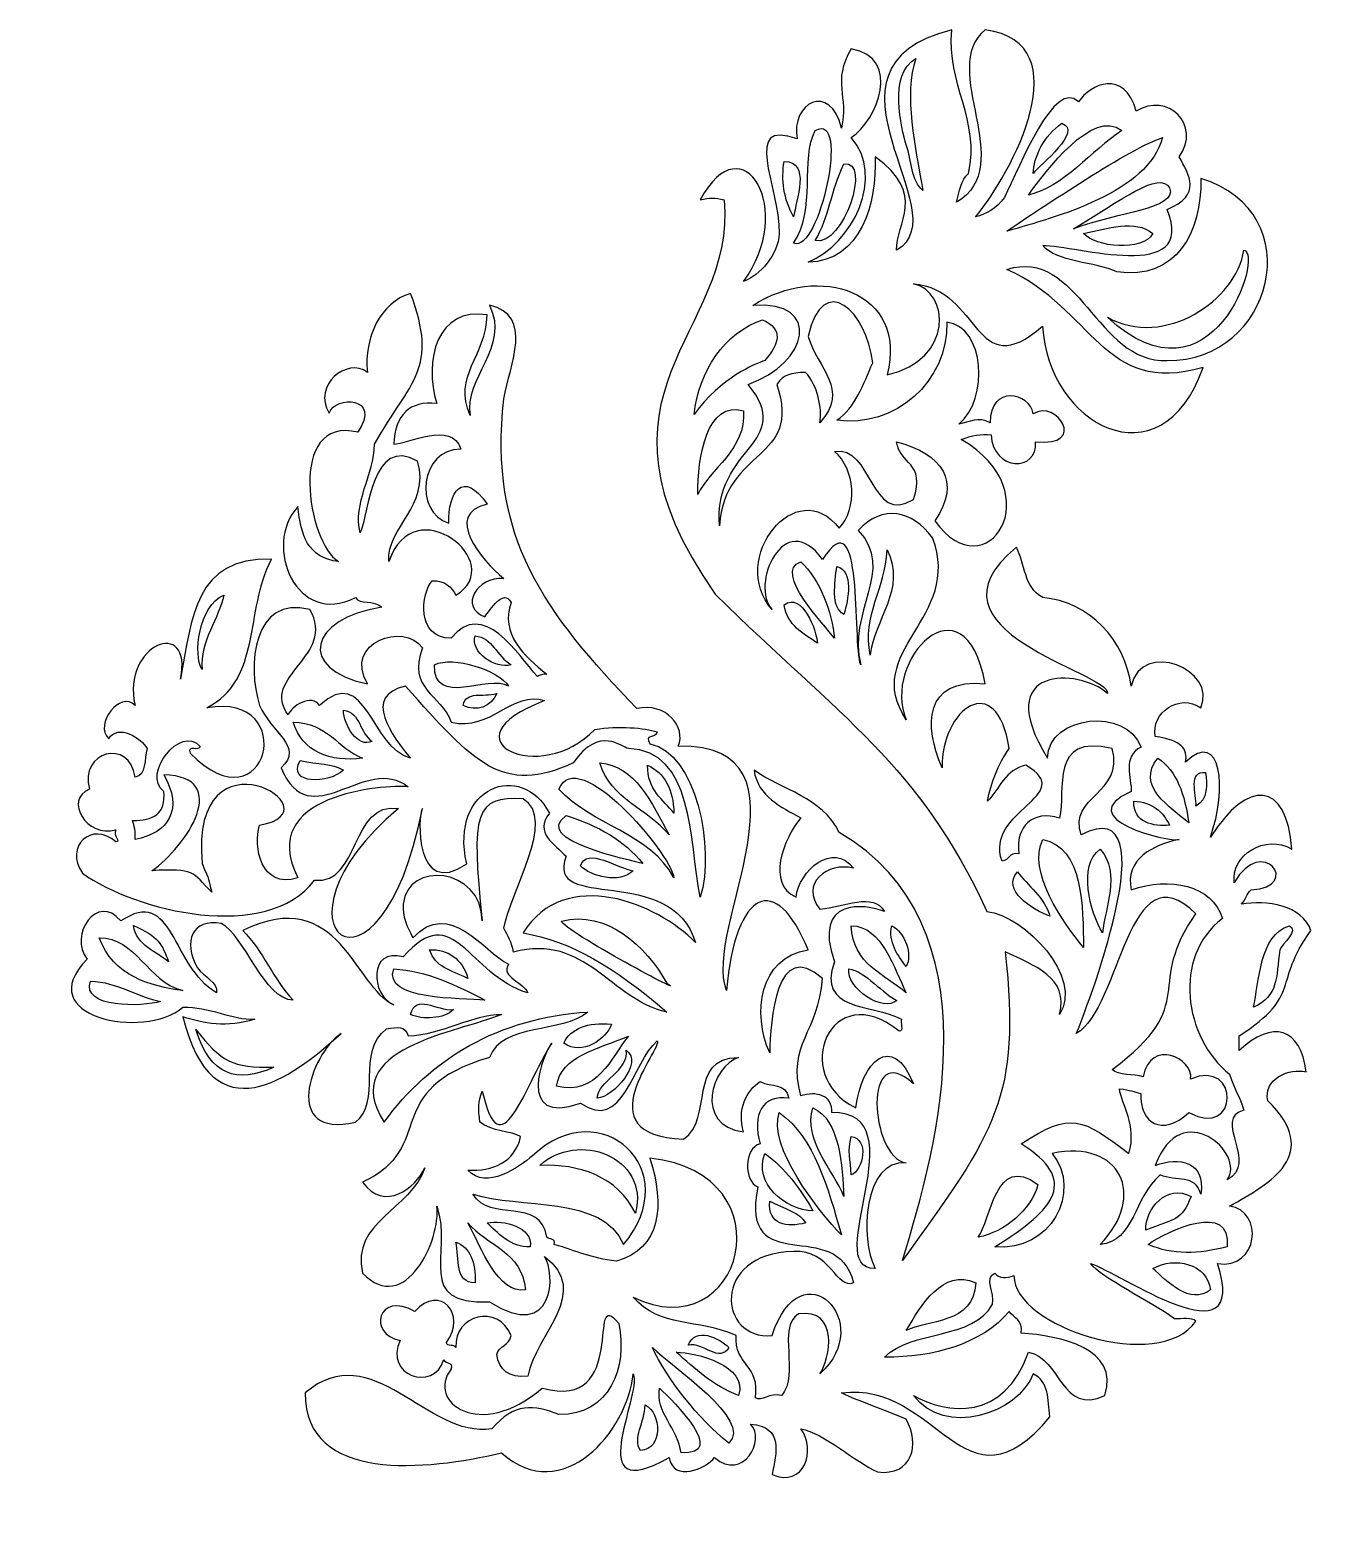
# Model space of a CAD drawing. Header units: centimetres. Extents: x -5.4 to 4.9, y -5 to 6.8.
import ezdxf

# ---------------------------------------------------------------- set-up
doc = ezdxf.new("R2010")
doc.units = ezdxf.units.CM
doc.header["$MEASUREMENT"] = 0
doc.layers.add('Layer 1', color=7, linetype='Continuous')

msp = doc.modelspace()

# ---------------------------------------------------------------- linework, layer by layer
at = {"layer": 'Layer 1', "color": 254}
for points, knots in [([(2.12112, 5.33907), (2.20449, 5.35761), (2.2867, 5.40211), (2.34988, 5.49155), (2.34988, 5.49155), (2.47733, 5.75078), (2.74693, 6.4427), (2.94077, 6.254), (2.94077, 6.254), (3.03134, 6.39512), (3.30609, 6.5186), (3.39823, 6.17777), (3.39823, 6.17777), (3.64731, 6.33671), (3.92189, 6.06828), (3.74134, 5.81558), (3.74134, 5.81558), (3.82013, 5.66695), (3.92579, 5.5156), (3.64601, 5.39624), (3.64601, 5.39624), (3.88437, 4.79655), (2.91805, 5.11549), (2.65483, 5.11033), (2.65483, 5.11033), (2.76114, 4.97883), (3.07216, 4.97896), (3.24575, 4.90065), (3.24575, 4.90065), (3.71604, 4.82991), (3.9236, 5.21838), (3.91287, 5.64405), (3.91287, 5.64405), (4.79884, 5.37035), (4.48307, 4.18254), (3.64601, 4.19538), (3.64601, 4.19538), (3.08334, 4.16902), (2.94132, 5.10188), (2.36892, 4.91973), (2.36892, 4.91973), (3.06448, 4.60652), (3.12687, 3.91196), (3.93192, 4.1382), (3.93192, 4.1382), (3.59174, 3.19195), (2.69146, 3.6894), (2.65435, 4.46777), (2.65435, 4.46777), (2.10379, 3.99477), (2.16834, 4.75927), (1.62552, 4.80535), (1.62552, 4.80535), (1.91292, 4.745), (1.95317, 4.20253), (1.41586, 4.08103), (1.41586, 4.08103), (1.58384, 4.74979), (0.86935, 4.96983), (0.34845, 4.6338), (0.34845, 4.6338), (0.90386, 4.67314), (0.79278, 4.17251), (0.31032, 4.00478), (0.31032, 4.00478), (0.69509, 3.53262), (0.03173, 3.50796), (0.08156, 2.88017), (0.08156, 2.88017), (0.12688, 3.50754), (0.73981, 3.38736), (0.539, 4.00478), (0.539, 4.00478), (0.59605, 4.08576), (0.64964, 4.09724), (0.76773, 4.10008), (0.76773, 4.10008), (0.86412, 3.99777), (0.89962, 3.81393), (0.88208, 3.69979), (0.88208, 3.69979), (1.11927, 3.96501), (0.865, 4.13329), (0.78678, 4.38601), (0.78678, 4.38601), (0.90794, 4.91703), (1.25649, 4.58497), (1.30142, 4.17633), (1.30142, 4.17633), (1.22678, 4.00316), (1.16196, 3.82017), (1.01548, 3.71887), (1.01548, 3.71887), (1.47668, 3.65569), (1.90223, 4.0255), (1.89231, 4.50037), (1.89231, 4.50037), (2.19309, 4.46198), (2.23092, 3.89133), (1.98713, 3.68815), (1.98713, 3.68815), (2.07309, 3.70489), (2.14444, 3.75171), (2.23542, 3.69979), (2.23542, 3.69979), (2.23378, 4.00445), (2.55448, 3.9407), (2.57947, 3.77087), (2.57947, 3.77087), (2.76577, 3.89181), (3.01742, 3.50133), (2.59619, 3.54825), (2.59619, 3.54825), (2.61881, 3.30704), (2.25735, 3.31081), (2.24428, 3.60449), (2.24428, 3.60449), (2.1671, 3.6088), (2.08815, 3.60035), (2.00672, 3.56636), (2.00672, 3.56636), (2.7333, 3.14783), (2.20609, 2.34652), (1.79704, 2.91829), (1.79704, 2.91829), (2.00993, 3.23447), (1.85699, 3.45199), (1.49208, 3.54731), (1.49208, 3.54731), (1.51015, 3.37236), (1.72811, 3.38656), (1.62551, 3.08985), (1.62551, 3.08985), (1.28414, 2.87305), (1.29682, 3.52776), (0.99652, 3.47106), (0.99652, 3.47106), (1.1645, 3.33231), (1.18453, 3.01497), (1.03462, 2.86112), (1.03462, 2.86112), (0.69876, 3.30054), (0.1466, 2.61826), (0.5009, 2.21302), (0.5009, 2.21302), (0.32024, 2.40106), (0.596, 3.03707), (0.90212, 2.61143), (0.90212, 2.61143), (1.23326, 3.13128), (1.14006, 1.95586), (1.20614, 1.77463), (1.20614, 1.77463), (1.09269, 2.18272), (1.48668, 2.53219), (1.18709, 2.84204), (1.18709, 2.84204), (1.38312, 3.05715), (1.61143, 3.00105), (1.77798, 2.78486), (1.77798, 2.78486), (2.02283, 2.14703), (1.20571, 1.88144), (1.5683, 1.33621), (1.5683, 1.33621), (1.36787, 1.79978), (2.02767, 2.51234), (2.19732, 1.62212), (2.19732, 1.62212), (1.70687, 1.67233), (1.70815, 1.28408), (1.85426, 0.955), (1.85426, 0.955), (1.84448, 1.41949), (2.28927, 1.75077), (2.38795, 1.10748), (2.38795, 1.10748), (2.29929, 0.97908), (2.241, 0.83374), (2.21642, 0.68814), (2.21642, 0.68814), (2.31141, 0.79011), (2.35813, 0.94034), (2.52138, 0.97405), (2.52138, 0.97405), (2.94074, 0.73299), (2.18729, 0.61752), (2.33077, 0.2116), (2.33077, 0.2116), (2.39062, 0.21533), (2.38244, 0.28701), (2.4642, 0.26878), (2.4642, 0.26878), (2.43555, 0.49353), (2.5803, 0.61917), (2.78823, 0.55472), (2.78823, 0.55472), (2.84278, 0.76894), (2.6999, 1.22865), (3.20757, 1.10749), (3.20757, 1.10749), (3.30692, 0.74186), (2.85938, 0.73546), (2.95979, 0.42129), (2.95979, 0.42129), (3.6913, 0.79342), (2.97392, -1.03991), (2.92164, -1.16079), (2.92164, -1.16079), (3.27897, -0.95567), (3.32801, 0.33073), (3.87472, -0.20773), (3.87472, -0.20773), (3.46293, -0.77439), (3.91942, -0.91849), (3.20757, -1.44672), (3.20757, -1.44672), (3.2571, -1.49887), (3.37868, -1.47895), (3.45535, -1.5039), (3.45535, -1.5039), (3.50991, -1.19369), (3.85774, -1.35691), (3.83187, -1.52295), (3.83187, -1.52295), (4.22599, -1.35492), (4.22086, -2.00597), (3.81751, -1.78981), (3.81751, -1.78981), (3.6061, -1.98334), (3.42454, -1.87567), (3.4363, -1.6373), (3.4363, -1.6373), (3.37275, -1.62108), (3.35986, -1.6123), (3.26474, -1.5992), (3.26474, -1.5992), (3.28281, -1.72199), (3.40724, -1.89241), (3.34099, -2.11384), (3.34099, -2.11384), (2.97021, -1.83486), (2.8776, -1.77691), (2.48324, -2.03759), (2.48324, -2.03759), (2.94078, -2.32425), (2.76585, -2.55224), (2.27358, -2.85724), (2.27358, -2.85724), (2.71512, -2.90047), (2.97285, -2.41808), (2.73104, -2.11384), (2.73104, -2.11384), (3.27516, -1.99947), (3.48743, -2.45151), (3.11228, -2.83816), (3.11228, -2.83816), (3.38747, -2.81178), (3.37538, -2.46975), (3.58879, -2.28537), (3.58879, -2.28537), (3.71669, -2.34141), (3.86896, -2.27484), (3.91283, -2.43788), (3.91283, -2.43788), (3.95216, -2.17399), (3.73859, -2.13923), (3.55069, -2.20912), (3.55069, -2.20912), (3.75351, -1.65534), (4.27864, -2.11511), (4.12251, -2.3235), (4.12251, -2.3235), (4.38094, -2.19484), (3.99744, -1.83299), (4.25594, -1.77071), (4.25594, -1.77071), (4.21604, -1.65136), (4.18781, -1.61424), (4.14159, -1.48477), (4.14159, -1.48477), (3.77872, -1.19185), (3.68601, -0.5478), (4.08441, -0.24581), (4.08441, -0.24581), (4.00429, 0.02343), (3.66404, 0.0904), (3.36009, -0.01708), (3.36009, -0.01708), (3.3045, 0.22446), (3.53252, 0.34299), (3.7413, 0.38321), (3.7413, 0.38321), (3.66542, 0.35788), (2.86534, 0.55215), (3.36006, 0.76442), (3.36006, 0.76442), (3.36165, 0.8654), (3.28517, 1.04848), (3.43725, 1.11824), (3.43725, 1.11824), (3.32414, 1.43876), (2.70138, 1.37574), (2.69294, 1.03128), (2.69294, 1.03128), (2.23273, 1.77197), (2.94846, 1.74716), (3.16948, 1.54595), (3.16948, 1.54595), (3.19743, 1.71195), (1.62317, 2.04184), (2.44516, 2.70866), (2.44516, 2.70866), (2.51657, 2.57777), (2.50183, 2.39238), (2.65482, 2.30837), (2.65482, 2.30837), (3.02229, 2.28014), (3.3116, 1.96765), (3.36009, 1.60312), (3.36009, 1.60312), (3.44134, 1.98142), (4.05108, 1.73404), (3.91286, 1.43156), (3.91286, 1.43156), (3.74443, 1.55052), (3.51503, 1.39338), (3.5507, 1.20283), (3.5507, 1.20283), (3.75775, 1.17444), (3.81438, 1.10305), (3.79014, 0.99962), (3.79014, 0.99962), (4.07986, 1.27021), (4.12586, 0.78621), (3.98909, 0.40226), (3.98909, 0.40226), (4.28526, 0.86794), (4.59747, 0.85473), (4.63716, 0.30698), (4.63716, 0.30698), (4.42795, 0.43226), (4.14813, 0.2566), (4.17969, 0.04012), (4.17969, 0.04012), (4.3979, 0.43362), (4.73108, 0.00555), (4.31312, -0.01708), (4.31312, -0.01708), (4.2783, -0.04576), (4.2683, -0.09929), (4.23687, -0.13143), (4.23687, -0.13143), (4.43488, -0.0965), (4.72148, -0.13963), (4.78966, -0.34111), (4.78966, -0.34111), (4.47789, -0.77174), (4.73158, -0.8423), (4.21782, -1.17979), (4.21782, -1.17979), (4.21782, -1.21789), (4.21782, -1.25604), (4.21782, -1.29414), (4.21782, -1.29414), (4.48602, -1.04845), (4.70691, -1.11221), (4.75154, -1.4657), (4.75154, -1.4657), (4.62197, -1.43144), (4.40639, -1.51938), (4.44655, -1.69443), (4.44655, -1.69443), (4.87928, -2.1212), (4.47089, -2.35079), (4.14159, -2.53311), (4.14159, -2.53311), (4.42075, -2.57325), (4.3713, -3.03984), (4.04626, -2.9906), (4.04626, -2.9906), (4.31056, -3.80412), (3.25362, -3.05293), (3.03603, -2.9906), (3.03603, -2.9906), (3.11732, -3.10242), (3.51533, -3.29235), (3.70318, -3.42899), (3.70318, -3.42899), (3.76282, -3.43288), (3.84309, -3.41613), (3.87471, -3.44807), (3.87471, -3.44807), (3.58599, -3.86794), (2.42606, -3.49664), (2.42606, -3.08591), (2.42606, -3.08591), (2.36981, -3.11176), (2.30803, -3.10975), (2.27355, -3.06683), (2.27355, -3.06683), (2.18394, -3.1084), (2.27598, -3.22264), (2.25447, -3.31464), (2.25447, -3.31464), (2.10995, -3.59581), (1.60645, -3.51803), (1.39672, -3.73398), (1.39672, -3.73398), (1.77989, -3.74192), (2.17163, -3.62825), (2.3879, -3.37182), (2.3879, -3.37182), (2.42595, -3.42273), (2.4986, -3.43902), (2.48323, -3.54335), (2.48323, -3.54335), (2.79195, -3.56785), (3.2673, -3.6599), (3.15038, -4.03894), (3.15038, -4.03894), (2.80259, -4.20557), (2.7996, -3.74044), (2.54041, -3.69583), (2.54041, -3.69583), (2.3507, -4.24801), (1.8896, -4.19451), (1.62548, -4.03894), (1.62548, -4.03894), (1.87265, -4.37708), (2.45998, -4.18724), (2.57853, -3.86738), (2.57853, -3.86738), (2.70664, -3.93263), (2.69421, -4.06857), (2.71196, -4.21049), (2.71196, -4.21049), (2.02858, -5.03238), (1.81772, -3.91394), (1.05366, -4.01988), (1.05366, -4.01988), (1.19294, -4.0877), (1.40175, -4.15726), (1.5683, -4.22954), (1.5683, -4.22954), (1.68152, -4.42753), (1.61722, -4.68264), (1.33954, -4.64888), (1.33954, -4.64888), (1.16268, -4.56892), (0.91347, -4.33933), (0.7296, -4.30579), (0.7296, -4.30579), (0.85702, -4.47155), (0.75331, -4.78098), (0.50084, -4.66795), (0.50084, -4.66795), (0.53484, -4.49801), (0.59634, -4.2882), (0.32928, -4.26766), (0.32928, -4.26766), (0.45533, -4.39549), (0.26776, -4.72511), (0.04337, -4.53452), (0.04337, -4.53452), (-0.02706, -4.61985), (-0.28093, -4.73584), (-0.31879, -4.53452), (-0.31879, -4.53452), (-1.02751, -4.93003), (-0.53146, -4.04242), (-0.6047, -3.86737), (-0.6047, -3.86737), (-0.6478, -4.32232), (-1.16593, -4.93245), (-1.65309, -4.49639), (-1.65309, -4.49639), (-2.24557, -4.63598), (-3.21805, -4.74076), (-3.21612, -4.01985), (-3.21612, -4.01985), (-2.67986, -3.56194), (-2.24171, -4.38744), (-1.72935, -4.30579), (-1.72935, -4.30579), (-1.5507, -4.09766), (-1.39673, -4.11326), (-1.19566, -4.19141), (-1.19566, -4.19141), (-0.79257, -4.19324), (-0.64691, -3.82509), (-0.71912, -3.46709), (-0.71912, -3.46709), (-0.9818, -3.13929), (-0.6291, -4.17466), (-1.32909, -3.98173), (-1.32909, -3.98173), (-1.82491, -4.40914), (-2.25692, -4.08864), (-2.05341, -3.82925), (-2.05341, -3.82925), (-2.03669, -3.76808), (-2.10283, -3.78972), (-2.11059, -3.753), (-2.11059, -3.753), (-2.19309, -4.02161), (-2.59307, -3.87527), (-2.45969, -3.60146), (-2.45969, -3.60146), (-2.71822, -3.55573), (-2.64132, -3.20384), (-2.34202, -3.37179), (-2.34202, -3.37179), (-2.14225, -3.14917), (-1.92494, -3.39259), (-2.09154, -3.61957), (-2.09154, -3.61957), (-2.08868, -3.65481), (-2.02698, -3.63126), (-2.01529, -3.65767), (-2.01529, -3.65767), (-2.03278, -3.39917), (-1.67789, -3.30514), (-1.57688, -3.56237), (-1.57688, -3.56237), (-1.58553, -3.64267), (-1.67369, -3.64344), (-1.69126, -3.71488), (-1.69126, -3.71488), (-1.66999, -3.83339), (-1.59874, -3.90189), (-1.44345, -3.88641), (-1.44345, -3.88641), (-1.37712, -3.54782), (-0.93392, -3.22082), (-1.31002, -2.93335), (-1.31002, -2.93335), (-1.2205, -3.06202), (-1.22416, -3.62267), (-1.74843, -3.29551), (-1.74843, -3.29551), (-2.35567, -3.31445), (-2.03603, -2.92133), (-2.16777, -2.53303), (-2.16777, -2.53303), (-2.13115, -2.80068), (-2.42267, -3.41552), (-2.75866, -3.06675), (-2.75866, -3.06675), (-2.85434, -2.65478), (-2.37216, -2.56271), (-2.26307, -2.22807), (-2.26307, -2.22807), (-2.33438, -2.3883), (-2.58472, -2.58531), (-2.75866, -2.34242), (-2.75866, -2.34242), (-2.15896, -2.06578), (-2.62777, -1.60746), (-1.74843, -1.35124), (-1.74843, -1.35124), (-1.64627, -1.07218), (-1.17328, -1.16397), (-0.96693, -0.98908), (-0.96693, -0.98908), (-1.67617, -1.03451), (-2.2237, -1.36246), (-2.58711, -1.86591), (-2.58711, -1.86591), (-2.96896, -1.26963), (-1.99274, -1.15476), (-1.65313, -1.00816), (-1.65313, -1.00816), (-1.88303, -1.0071), (-2.11782, -1.16606), (-2.3965, -1.17969), (-2.3965, -1.17969), (-2.42169, -1.09314), (-2.47804, -1.11161), (-2.56806, -1.12251), (-2.56806, -1.12251), (-2.81195, -1.30219), (-2.60089, -1.71293), (-2.81587, -1.86591), (-2.81587, -1.86591), (-3.40422, -1.9978), (-3.17885, -1.33174), (-2.93022, -1.16064), (-2.93022, -1.16064), (-3.32753, -1.51993), (-3.95251, -1.9868), (-4.18826, -1.02718), (-4.18826, -1.02718), (-4.02716, -1.07922), (-3.83618, -1.11772), (-3.61642, -1.04626), (-3.61642, -1.04626), (-3.7984, -1.0542), (-3.98123, -0.94249), (-4.18826, -0.95093), (-4.18826, -0.95093), (-4.49968, -1.21683), (-5.4072, -1.02379), (-4.95071, -0.56969), (-4.95071, -0.56969), (-5.10403, -0.37888), (-4.86643, -0.03349), (-4.68385, -0.26473), (-4.68385, -0.26473), (-4.26051, 0.01678), (-4.28204, -0.62332), (-3.9214, -0.83655), (-3.9214, -0.83655), (-3.90796, -0.74606), (-4.02172, -0.71502), (-4.07342, -0.63618), (-4.07342, -0.63618), (-4.19275, -0.42567), (-4.1133, -0.24514), (-3.88327, -0.28381), (-3.88327, -0.28381), (-3.69833, -0.37747), (-3.53704, -0.89595), (-3.31145, -0.89375), (-3.31145, -0.89375), (-3.46647, -0.73111), (-3.55283, -0.49976), (-3.71171, -0.34098), (-3.71171, -0.34098), (-2.94553, 0.03549), (-2.81373, -0.80332), (-2.51087, -0.93187), (-2.51087, -0.93187), (-2.69444, -0.85644), (-2.71269, -0.46999), (-2.43462, -0.55063), (-2.43462, -0.55063), (-2.02658, -0.08258), (-1.92008, -0.69612), (-1.44344, -0.83657), (-1.44344, -0.83657), (-1.47203, -0.75185), (-1.66277, -0.71522), (-1.59592, -0.60784), (-1.59592, -0.60784), (-1.79782, -0.51185), (-2.06288, -0.08148), (-2.35837, -0.39816), (-2.35837, -0.39816), (-2.40613, -0.30971), (-2.44288, -0.22518), (-2.43462, -0.1313), (-2.43462, -0.1313), (-2.40417, 0.21456), (-1.81264, 0.16625), (-1.8056, -0.26473), (-1.8056, -0.26473), (-1.89928, 0.60669), (-1.86011, 0.7283), (-1.48156, 0.7074), (-1.48156, 0.7074), (-1.20485, 0.55065), (-1.588, -0.04047), (-1.63404, -0.32191), (-1.63404, -0.32191), (-1.60502, -0.38184), (-1.57043, -0.43618), (-1.55781, -0.51252), (-1.55781, -0.51252), (-0.98086, -0.35964), (-0.78769, -0.89079), (-0.3379, -0.98906), (-0.3379, -0.98906), (-0.7481, -0.63527), (-1.09774, -0.42486), (-1.48156, -0.35999), (-1.48156, -0.35999), (-1.14969, 0.17643), (-0.40751, -0.12345), (-0.10917, -0.43624), (-0.10917, -0.43624), (-0.3027, 0.20373), (-1.30992, -0.2026), (-1.13845, 0.24993), (-1.13845, 0.24993), (-1.22882, 0.34407), (-1.3968, 0.43793), (-1.27188, 0.59302), (-1.27188, 0.59302), (-1.49142, 1.01545), (-2.07172, 0.80924), (-1.92974, 0.1904), (-1.92974, 0.1904), (-2.34744, -0.09562), (-2.32013, 0.5747), (-2.28214, 0.63115), (-2.28214, 0.63115), (-2.61989, -1.10074), (-3.60625, -0.3163), (-2.47275, 0.63115), (-2.47275, 0.63115), (-2.85417, 0.68798), (-2.77834, 0.02253), (-3.1399, 0.05931), (-3.1399, 0.05931), (-3.52162, -0.44009), (-4.56279, -0.19041), (-4.98883, 0.11649), (-4.98883, 0.11649), (-5.13381, 0.32882), (-4.91391, 0.53414), (-4.72197, 0.3643), (-4.72197, 0.3643), (-4.67945, 0.3671), (-4.74671, 0.41232), (-4.72197, 0.4596), (-4.72197, 0.4596), (-4.95573, 0.39509), (-5.13715, 0.70101), (-4.93165, 0.78366), (-4.93165, 0.78366), (-5.01878, 1.08174), (-4.60912, 1.19538), (-4.56949, 0.87896), (-4.56949, 0.87896), (-4.47702, 0.89449), (-4.4976, 1.02308), (-4.47419, 1.10769), (-4.47419, 1.10769), (-4.51441, 1.18736), (-4.70956, 1.31086), (-4.77918, 1.18394), (-4.77918, 1.18394), (-4.89941, 1.30149), (-4.68576, 1.57293), (-4.5695, 1.45077), (-4.5695, 1.45077), (-4.67978, 1.93797), (-4.10582, 2.16087), (-4.20736, 1.66045), (-4.20736, 1.66045), (-4.11572, 2.14829), (-4.09792, 2.63079), (-3.48301, 2.61351), (-3.48301, 2.61351), (-3.6996, 2.19658), (-3.55865, 1.65958), (-3.99768, 1.43172), (-3.99768, 1.43172), (-3.25112, 1.5619), (-3.51342, 0.44861), (-4.13111, 1.06956), (-4.13111, 1.06956), (-4.16164, 1.14457), (-4.0488, 1.0762), (-4.05486, 1.12674), (-4.05486, 1.12674), (-4.20078, 1.29716), (-4.52121, 0.90923), (-4.34077, 0.76458), (-4.34077, 0.76458), (-4.32146, 0.58641), (-4.4275, 0.53363), (-4.58858, 0.53585), (-4.58858, 0.53585), (-4.57704, 0.49018), (-4.56117, 0.44888), (-4.5695, 0.38337), (-4.5695, 0.38337), (-4.29775, 0.43763), (-4.18402, 0.62659), (-4.34077, 0.89801), (-4.34077, 0.89801), (-3.78928, 0.88609), (-4.16179, 0.32314), (-4.4361, 0.13556), (-4.4361, 0.13556), (-4.09562, 0.15529), (-4.11553, 0.12613), (-3.95956, -0.03597), (-3.95956, -0.03597), (-3.98526, 0.07271), (-3.97363, 0.04785), (-4.03581, 0.19276), (-4.03581, 0.19276), (-4.13751, 1.32061), (-2.92196, 0.60955), (-3.57832, 0.49772), (-3.57832, 0.49772), (-3.63007, 0.3282), (-3.57083, -0.01234), (-3.27336, 0.07838), (-3.27336, 0.07838), (-3.61574, 0.74292), (-2.57782, 0.82476), (-2.39653, 0.8027), (-2.39653, 0.8027), (-2.7338, 1.07638), (-3.17562, 0.39853), (-3.40679, 0.95521), (-3.40679, 0.95521), (-3.21735, 1.11915), (-3.49752, 1.24443), (-3.57832, 1.45077), (-3.57832, 1.45077), (-3.67892, 1.76483), (-3.63009, 2.33155), (-3.17806, 2.21322), (-3.17806, 2.21322), (-2.96082, 1.84443), (-3.57959, 1.67875), (-3.34959, 1.37454), (-3.34959, 1.37454), (-3.33139, 1.44418), (-3.1592, 1.54546), (-3.10181, 1.45077), (-3.10181, 1.45077), (-2.73208, 1.79722), (-2.68501, 1.09834), (-2.37749, 1.03143), (-2.37749, 1.03143), (-2.51936, 1.20208), (-2.76962, 1.53117), (-2.41562, 1.60327), (-2.41562, 1.60327), (-1.86928, 0.98913), (-1.6456, 0.73468), (-1.08133, 0.9933), (-1.08133, 0.9933), (-0.87333, 1.29713), (-0.69567, 1.11523), (-0.64292, 1.10768), (-0.64292, 1.10768), (-0.12108, 1.08987), (-0.16212, 0.39143), (-0.0711, -0.07413), (-0.0711, -0.07413), (0.04966, 0.31428), (-0.10092, 1.07048), (-0.47136, 1.14578), (-0.47136, 1.14578), (-0.52179, 1.22767), (-0.42762, 1.17922), (-0.41418, 1.24108), (-0.41418, 1.24108), (-0.51414, 1.27037), (-0.71932, 1.29135), (-0.90977, 1.26013), (-0.90977, 1.26013), (-1.34007, 0.80499), (-2.13982, 1.17252), (-1.31006, 1.48886), (-1.31006, 1.48886), (-1.56171, 1.57485), (-1.73837, 1.24102), (-2.05346, 1.3173), (-2.05346, 1.3173), (-2.13186, 1.54175), (-2.40819, 1.57619), (-2.28219, 1.90819), (-2.28219, 1.90819), (-2.42464, 2.11573), (-2.91306, 1.95447), (-2.72058, 1.62225), (-2.72058, 1.62225), (-3.2837, 1.73899), (-3.18492, 2.14233), (-2.6062, 2.23222), (-2.6062, 2.23222), (-2.67256, 2.29686), (-2.77945, 2.24614), (-2.81588, 2.30845), (-2.81588, 2.30845), (-3.27906, 2.07014), (-3.56018, 2.71911), (-3.27334, 3.03277), (-3.27334, 3.03277), (-3.24805, 2.80391), (-3.19988, 2.62714), (-2.9493, 2.59436), (-2.9493, 2.59436), (-3.19555, 2.7371), (-3.36524, 3.76502), (-2.79679, 3.62367), (-2.79679, 3.62367), (-2.60367, 3.91068), (-2.97484, 3.91869), (-3.02552, 3.77615), (-3.02552, 3.77615), (-3.15982, 3.99695), (-2.88264, 4.22441), (-2.72053, 4.10019), (-2.72053, 4.10019), (-2.74945, 4.37999), (-2.61644, 4.65462), (-2.37744, 4.72921), (-2.37744, 4.72921), (-2.14701, 4.12278), (-2.37617, 4.04012), (-2.66335, 3.52837), (-2.66335, 3.52837), (-2.66684, 3.29045), (-2.83893, 3.05474), (-2.77773, 2.8231), (-2.77773, 2.8231), (-2.70621, 2.9923), (-2.68438, 3.59785), (-2.32027, 3.39494), (-2.32027, 3.39494), (-2.21618, 3.02688), (-2.5689, 2.87675), (-2.549, 2.59436), (-2.549, 2.59436), (-2.35373, 3.18418), (-1.59162, 2.58646), (-2.01528, 2.3275), (-2.01528, 2.3275), (-2.05333, 2.39113), (-2.09926, 2.44685), (-2.20589, 2.44185), (-2.20589, 2.44185), (-2.29119, 2.34411), (-2.33794, 1.98634), (-2.05341, 1.98439), (-2.05341, 1.98439), (-1.80113, 2.30811), (-1.52184, 1.85615), (-1.36719, 1.67943), (-1.36719, 1.67943), (-1.35023, 1.69425), (-1.32417, 1.69991), (-1.29096, 1.69848), (-1.29096, 1.69848), (-1.47544, 1.84404), (-1.6656, 2.02028), (-1.57687, 2.27032), (-1.57687, 2.27032), (-1.64006, 2.38378), (-1.74009, 2.21034), (-1.78655, 2.15594), (-1.78655, 2.15594), (-1.9914, 2.23295), (-1.85079, 2.47523), (-1.63404, 2.46093), (-1.63404, 2.46093), (-1.81272, 2.60481), (-2.11857, 2.97202), (-1.76747, 3.05182), (-1.76747, 3.05182), (-1.95886, 3.33464), (-2.07838, 3.14485), (-2.07246, 2.89934), (-2.07246, 2.89934), (-2.3566, 2.99504), (-2.30048, 3.4901), (-1.97716, 3.49023), (-1.97716, 3.49023), (-2.04833, 3.71753), (-2.40134, 3.53087), (-2.51088, 3.52836), (-2.51088, 3.52836), (-2.4977, 3.76495), (-2.38414, 3.87618), (-2.16777, 3.8524), (-2.16777, 3.8524), (-2.27392, 4.19324), (-2.16314, 4.62546), (-1.76748, 4.55765), (-1.76748, 4.55765), (-1.77452, 4.22552), (-2.04365, 4.0741), (-1.90091, 3.7571), (-1.90091, 3.7571), (-1.95764, 4.05166), (-1.5832, 4.30074), (-1.74843, 4.6339), (-1.74843, 4.6339), (-1.39082, 4.55669), (-1.58815, 4.16368), (-1.63405, 3.89053), (-1.63405, 3.89053), (-1.76041, 2.78545), (-1.30914, 2.19025), (-0.5749, 1.42472), (-0.5749, 1.42472), (-0.34192, 1.47898), (-0.18131, 1.27401), (-0.24592, 1.12693), (-0.24592, 1.12693), (0.90457, 1.1436), (-0.05821, -0.34015), (0.13863, -0.81757), (0.13863, -0.81757), (0.20879, -0.00924), (0.53487, 0.12954), (0.78673, -0.49353), (0.78673, -0.49353), (0.39941, -0.55727), (0.34056, -1.00097), (0.48174, -1.31318), (0.48174, -1.31318), (0.48888, -1.0633), (0.53209, -0.38934), (0.90108, -0.72229), (0.90108, -0.72229), (0.87462, -1.14808), (0.61663, -1.24109), (0.72955, -1.6563), (0.72955, -1.6563), (0.84917, -1.61561), (0.98239, -1.65077), (0.97733, -1.78973), (0.97733, -1.78973), (1.67665, -1.77609), (0.87771, -3.03939), (1.32042, -3.02867), (1.32042, -3.02867), (1.20062, -2.79626), (1.22636, -2.15756), (1.5682, -2.18999), (1.5682, -2.18999), (1.27428, -2.13834), (1.22326, -1.18302), (1.62538, -1.56094), (1.62538, -1.56094), (1.4575, -1.14177), (1.21115, -1.38444), (1.16792, -1.75155), (1.16792, -1.75155), (0.63305, -1.49245), (0.97271, -0.70247), (1.51103, -1.14161), (1.51103, -1.14161), (1.55236, -1.14481), (1.51966, -1.07398), (1.53008, -1.04628), (1.53008, -1.04628), (1.28902, -0.92005), (0.85783, -0.98548), (0.99639, -0.58882), (0.99639, -0.58882), (0.81815, -0.07354), (1.24179, -0.12862), (1.39665, -0.18851), (1.39665, -0.18851), (1.30521, -0.03092), (1.07013, -0.1556), (0.88201, -0.16943), (0.88201, -0.16943), (0.7153, 0.02795), (0.94284, 0.21014), (1.14887, 0.15461), (1.14887, 0.15461), (0.98589, 0.37509), (0.71419, 0.13257), (0.69141, -0.07415), (0.69141, -0.07415), (0.45393, 0.02708), (0.5889, 0.38895), (0.72956, 0.5549), (0.72956, 0.5549), (0.5756, 0.64237), (0.38772, 0.72357), (0.35716, 0.93447), (0.35716, 0.93447), (0.57624, 0.78146), (0.90146, 0.71841), (1.03452, 0.44052), (1.03452, 0.44052), (2.29482, -0.29411), (1.82772, -2.03907), (1.53755, -2.96702), (1.53755, -2.96702), (2.29017, -1.92745), (2.47835, -1.67038), (2.35694, -0.50999), (2.35694, -0.50999), (2.58715, -0.6213), (2.86581, -0.71176), (2.78816, -1.00809), (2.78816, -1.00809), (2.98353, -0.71792), (2.51452, -0.22489), (2.21024, -0.18844), (2.21024, -0.18844), (1.67436, 0.98204), (1.04533, 1.34975), (0.04859, 2.3368), (0.04859, 2.3368), (-1.08399, 3.94728), (0.21633, 4.39499), (0.1196, 5.47277), (0.1196, 5.47277), (0.0434, 5.4915), (0.00519, 5.4915), (-0.07103, 5.47277), (-0.07103, 5.47277), (0.26866, 6.10819), (0.69554, 5.38596), (0.27208, 4.82467), (0.27208, 4.82467), (0.40683, 4.87251), (0.54682, 5.03398), (0.55799, 5.20591), (0.55799, 5.20591), (0.5568, 5.58259), (0.25186, 6.12349), (0.70164, 5.95766), (0.70164, 5.95766), (0.64334, 6.2421), (0.96443, 6.41485), (1.05361, 6.04462), (1.05361, 6.04462), (1.11269, 6.2957), (0.97284, 6.41196), (1.12984, 6.67361), (1.12984, 6.67361), (1.5377, 6.60328), (1.34037, 6.10306), (1.12984, 5.96836), (1.12984, 5.96836), (1.40506, 5.66554), (1.14542, 5.12013), (0.78673, 4.97718), (0.78673, 4.97718), (1.20842, 4.9852), (1.33608, 5.447), (1.32045, 5.81586), (1.32045, 5.81586), (1.74129, 5.51779), (1.48456, 5.28636), (1.49198, 5.07249), (1.49198, 5.07249), (2.00608, 5.36888), (0.72689, 6.51749), (1.93034, 6.82612), (1.93034, 6.82612), (1.8897, 6.39138), (2.16085, 6.10793), (2.06377, 5.68243), (2.06377, 5.68243), (2.00194, 5.63626), (1.99413, 5.53604), (1.96847, 5.4537), (1.96847, 5.4537), (2.46282, 5.74445), (1.81742, 6.52225), (2.1972, 6.82612), (2.1972, 6.82612), (2.9676, 6.72442), (2.40734, 5.68162), (2.12108, 5.33906), (2.12108, 5.33906), (2.12108, 5.33906), (2.12112, 5.33907), (2.12112, 5.33907)], [0, 0, 0, 0, 0.00344828, 0.00344828, 0.00344828, 0.00344828, 0.00689655, 0.00689655, 0.00689655, 0.00689655, 0.01034483, 0.01034483, 0.01034483, 0.01034483, 0.0137931, 0.0137931, 0.0137931, 0.0137931, 0.01724138, 0.01724138, 0.01724138, 0.01724138, 0.02068966, 0.02068966, 0.02068966, 0.02068966, 0.02413793, 0.02413793, 0.02413793, 0.02413793, 0.02758621, 0.02758621, 0.02758621, 0.02758621, 0.03103448, 0.03103448, 0.03103448, 0.03103448, 0.03448276, 0.03448276, 0.03448276, 0.03448276, 0.03793103, 0.03793103, 0.03793103, 0.03793103, 0.04137931, 0.04137931, 0.04137931, 0.04137931, 0.04482759, 0.04482759, 0.04482759, 0.04482759, 0.04827586, 0.04827586, 0.04827586, 0.04827586, 0.05172414, 0.05172414, 0.05172414, 0.05172414, 0.05517241, 0.05517241, 0.05517241, 0.05517241, 0.05862069, 0.05862069, 0.05862069, 0.05862069, 0.06206897, 0.06206897, 0.06206897, 0.06206897, 0.06551724, 0.06551724, 0.06551724, 0.06551724, 0.06896552, 0.06896552, 0.06896552, 0.06896552, 0.07241379, 0.07241379, 0.07241379, 0.07241379, 0.07586207, 0.07586207, 0.07586207, 0.07586207, 0.07931034, 0.07931034, 0.07931034, 0.07931034, 0.08275862, 0.08275862, 0.08275862, 0.08275862, 0.0862069, 0.0862069, 0.0862069, 0.0862069, 0.08965517, 0.08965517, 0.08965517, 0.08965517, 0.09310345, 0.09310345, 0.09310345, 0.09310345, 0.09655172, 0.09655172, 0.09655172, 0.09655172, 0.1, 0.1, 0.1, 0.1, 0.10344828, 0.10344828, 0.10344828, 0.10344828, 0.10689655, 0.10689655, 0.10689655, 0.10689655, 0.11034483, 0.11034483, 0.11034483, 0.11034483, 0.1137931, 0.1137931, 0.1137931, 0.1137931, 0.11724138, 0.11724138, 0.11724138, 0.11724138, 0.12068966, 0.12068966, 0.12068966, 0.12068966, 0.12413793, 0.12413793, 0.12413793, 0.12413793, 0.12758621, 0.12758621, 0.12758621, 0.12758621, 0.13103448, 0.13103448, 0.13103448, 0.13103448, 0.13448276, 0.13448276, 0.13448276, 0.13448276, 0.13793103, 0.13793103, 0.13793103, 0.13793103, 0.14137931, 0.14137931, 0.14137931, 0.14137931, 0.14482759, 0.14482759, 0.14482759, 0.14482759, 0.14827586, 0.14827586, 0.14827586, 0.14827586, 0.15172414, 0.15172414, 0.15172414, 0.15172414, 0.15517241, 0.15517241, 0.15517241, 0.15517241, 0.15862069, 0.15862069, 0.15862069, 0.15862069, 0.16206897, 0.16206897, 0.16206897, 0.16206897, 0.16551724, 0.16551724, 0.16551724, 0.16551724, 0.16896552, 0.16896552, 0.16896552, 0.16896552, 0.17241379, 0.17241379, 0.17241379, 0.17241379, 0.17586207, 0.17586207, 0.17586207, 0.17586207, 0.17931034, 0.17931034, 0.17931034, 0.17931034, 0.18275862, 0.18275862, 0.18275862, 0.18275862, 0.1862069, 0.1862069, 0.1862069, 0.1862069, 0.18965517, 0.18965517, 0.18965517, 0.18965517, 0.19310345, 0.19310345, 0.19310345, 0.19310345, 0.19655172, 0.19655172, 0.19655172, 0.19655172, 0.2, 0.2, 0.2, 0.2, 0.20344828, 0.20344828, 0.20344828, 0.20344828, 0.20689655, 0.20689655, 0.20689655, 0.20689655, 0.21034483, 0.21034483, 0.21034483, 0.21034483, 0.2137931, 0.2137931, 0.2137931, 0.2137931, 0.21724138, 0.21724138, 0.21724138, 0.21724138, 0.22068966, 0.22068966, 0.22068966, 0.22068966, 0.22413793, 0.22413793, 0.22413793, 0.22413793, 0.22758621, 0.22758621, 0.22758621, 0.22758621, 0.23103448, 0.23103448, 0.23103448, 0.23103448, 0.23448276, 0.23448276, 0.23448276, 0.23448276, 0.23793103, 0.23793103, 0.23793103, 0.23793103, 0.24137931, 0.24137931, 0.24137931, 0.24137931, 0.24482759, 0.24482759, 0.24482759, 0.24482759, 0.24827586, 0.24827586, 0.24827586, 0.24827586, 0.25172414, 0.25172414, 0.25172414, 0.25172414, 0.25517241, 0.25517241, 0.25517241, 0.25517241, 0.25862069, 0.25862069, 0.25862069, 0.25862069, 0.26206897, 0.26206897, 0.26206897, 0.26206897, 0.26551724, 0.26551724, 0.26551724, 0.26551724, 0.26896552, 0.26896552, 0.26896552, 0.26896552, 0.27241379, 0.27241379, 0.27241379, 0.27241379, 0.27586207, 0.27586207, 0.27586207, 0.27586207, 0.27931034, 0.27931034, 0.27931034, 0.27931034, 0.28275862, 0.28275862, 0.28275862, 0.28275862, 0.2862069, 0.2862069, 0.2862069, 0.2862069, 0.28965517, 0.28965517, 0.28965517, 0.28965517, 0.29310345, 0.29310345, 0.29310345, 0.29310345, 0.29655172, 0.29655172, 0.29655172, 0.29655172, 0.3, 0.3, 0.3, 0.3, 0.30344828, 0.30344828, 0.30344828, 0.30344828, 0.30689655, 0.30689655, 0.30689655, 0.30689655, 0.31034483, 0.31034483, 0.31034483, 0.31034483, 0.3137931, 0.3137931, 0.3137931, 0.3137931, 0.31724138, 0.31724138, 0.31724138, 0.31724138, 0.32068966, 0.32068966, 0.32068966, 0.32068966, 0.32413793, 0.32413793, 0.32413793, 0.32413793, 0.32758621, 0.32758621, 0.32758621, 0.32758621, 0.33103448, 0.33103448, 0.33103448, 0.33103448, 0.33448276, 0.33448276, 0.33448276, 0.33448276, 0.33793103, 0.33793103, 0.33793103, 0.33793103, 0.34137931, 0.34137931, 0.34137931, 0.34137931, 0.34482759, 0.34482759, 0.34482759, 0.34482759, 0.34827586, 0.34827586, 0.34827586, 0.34827586, 0.35172414, 0.35172414, 0.35172414, 0.35172414, 0.35517241, 0.35517241, 0.35517241, 0.35517241, 0.35862069, 0.35862069, 0.35862069, 0.35862069, 0.36206897, 0.36206897, 0.36206897, 0.36206897, 0.36551724, 0.36551724, 0.36551724, 0.36551724, 0.36896552, 0.36896552, 0.36896552, 0.36896552, 0.37241379, 0.37241379, 0.37241379, 0.37241379, 0.37586207, 0.37586207, 0.37586207, 0.37586207, 0.37931034, 0.37931034, 0.37931034, 0.37931034, 0.38275862, 0.38275862, 0.38275862, 0.38275862, 0.3862069, 0.3862069, 0.3862069, 0.3862069, 0.38965517, 0.38965517, 0.38965517, 0.38965517, 0.39310345, 0.39310345, 0.39310345, 0.39310345, 0.39655172, 0.39655172, 0.39655172, 0.39655172, 0.4, 0.4, 0.4, 0.4, 0.40344828, 0.40344828, 0.40344828, 0.40344828, 0.40689655, 0.40689655, 0.40689655, 0.40689655, 0.41034483, 0.41034483, 0.41034483, 0.41034483, 0.4137931, 0.4137931, 0.4137931, 0.4137931, 0.41724138, 0.41724138, 0.41724138, 0.41724138, 0.42068966, 0.42068966, 0.42068966, 0.42068966, 0.42413793, 0.42413793, 0.42413793, 0.42413793, 0.42758621, 0.42758621, 0.42758621, 0.42758621, 0.43103448, 0.43103448, 0.43103448, 0.43103448, 0.43448276, 0.43448276, 0.43448276, 0.43448276, 0.43793103, 0.43793103, 0.43793103, 0.43793103, 0.44137931, 0.44137931, 0.44137931, 0.44137931, 0.44482759, 0.44482759, 0.44482759, 0.44482759, 0.44827586, 0.44827586, 0.44827586, 0.44827586, 0.45172414, 0.45172414, 0.45172414, 0.45172414, 0.45517241, 0.45517241, 0.45517241, 0.45517241, 0.45862069, 0.45862069, 0.45862069, 0.45862069, 0.46206897, 0.46206897, 0.46206897, 0.46206897, 0.46551724, 0.46551724, 0.46551724, 0.46551724, 0.46896552, 0.46896552, 0.46896552, 0.46896552, 0.47241379, 0.47241379, 0.47241379, 0.47241379, 0.47586207, 0.47586207, 0.47586207, 0.47586207, 0.47931034, 0.47931034, 0.47931034, 0.47931034, 0.48275862, 0.48275862, 0.48275862, 0.48275862, 0.4862069, 0.4862069, 0.4862069, 0.4862069, 0.48965517, 0.48965517, 0.48965517, 0.48965517, 0.49310345, 0.49310345, 0.49310345, 0.49310345, 0.49655172, 0.49655172, 0.49655172, 0.49655172, 0.5, 0.5, 0.5, 0.5, 0.50344828, 0.50344828, 0.50344828, 0.50344828, 0.50689655, 0.50689655, 0.50689655, 0.50689655, 0.51034483, 0.51034483, 0.51034483, 0.51034483, 0.5137931, 0.5137931, 0.5137931, 0.5137931, 0.51724138, 0.51724138, 0.51724138, 0.51724138, 0.52068966, 0.52068966, 0.52068966, 0.52068966, 0.52413793, 0.52413793, 0.52413793, 0.52413793, 0.52758621, 0.52758621, 0.52758621, 0.52758621, 0.53103448, 0.53103448, 0.53103448, 0.53103448, 0.53448276, 0.53448276, 0.53448276, 0.53448276, 0.53793103, 0.53793103, 0.53793103, 0.53793103, 0.54137931, 0.54137931, 0.54137931, 0.54137931, 0.54482759, 0.54482759, 0.54482759, 0.54482759, 0.54827586, 0.54827586, 0.54827586, 0.54827586, 0.55172414, 0.55172414, 0.55172414, 0.55172414, 0.55517241, 0.55517241, 0.55517241, 0.55517241, 0.55862069, 0.55862069, 0.55862069, 0.55862069, 0.56206897, 0.56206897, 0.56206897, 0.56206897, 0.56551724, 0.56551724, 0.56551724, 0.56551724, 0.56896552, 0.56896552, 0.56896552, 0.56896552, 0.57241379, 0.57241379, 0.57241379, 0.57241379, 0.57586207, 0.57586207, 0.57586207, 0.57586207, 0.57931034, 0.57931034, 0.57931034, 0.57931034, 0.58275862, 0.58275862, 0.58275862, 0.58275862, 0.5862069, 0.5862069, 0.5862069, 0.5862069, 0.58965517, 0.58965517, 0.58965517, 0.58965517, 0.59310345, 0.59310345, 0.59310345, 0.59310345, 0.59655172, 0.59655172, 0.59655172, 0.59655172, 0.6, 0.6, 0.6, 0.6, 0.60344828, 0.60344828, 0.60344828, 0.60344828, 0.60689655, 0.60689655, 0.60689655, 0.60689655, 0.61034483, 0.61034483, 0.61034483, 0.61034483, 0.6137931, 0.6137931, 0.6137931, 0.6137931, 0.61724138, 0.61724138, 0.61724138, 0.61724138, 0.62068966, 0.62068966, 0.62068966, 0.62068966, 0.62413793, 0.62413793, 0.62413793, 0.62413793, 0.62758621, 0.62758621, 0.62758621, 0.62758621, 0.63103448, 0.63103448, 0.63103448, 0.63103448, 0.63448276, 0.63448276, 0.63448276, 0.63448276, 0.63793103, 0.63793103, 0.63793103, 0.63793103, 0.64137931, 0.64137931, 0.64137931, 0.64137931, 0.64482759, 0.64482759, 0.64482759, 0.64482759, 0.64827586, 0.64827586, 0.64827586, 0.64827586, 0.65172414, 0.65172414, 0.65172414, 0.65172414, 0.65517241, 0.65517241, 0.65517241, 0.65517241, 0.65862069, 0.65862069, 0.65862069, 0.65862069, 0.66206897, 0.66206897, 0.66206897, 0.66206897, 0.66551724, 0.66551724, 0.66551724, 0.66551724, 0.66896552, 0.66896552, 0.66896552, 0.66896552, 0.67241379, 0.67241379, 0.67241379, 0.67241379, 0.67586207, 0.67586207, 0.67586207, 0.67586207, 0.67931034, 0.67931034, 0.67931034, 0.67931034, 0.68275862, 0.68275862, 0.68275862, 0.68275862, 0.6862069, 0.6862069, 0.6862069, 0.6862069, 0.68965517, 0.68965517, 0.68965517, 0.68965517, 0.69310345, 0.69310345, 0.69310345, 0.69310345, 0.69655172, 0.69655172, 0.69655172, 0.69655172, 0.7, 0.7, 0.7, 0.7, 0.70344828, 0.70344828, 0.70344828, 0.70344828, 0.70689655, 0.70689655, 0.70689655, 0.70689655, 0.71034483, 0.71034483, 0.71034483, 0.71034483, 0.7137931, 0.7137931, 0.7137931, 0.7137931, 0.71724138, 0.71724138, 0.71724138, 0.71724138, 0.72068966, 0.72068966, 0.72068966, 0.72068966, 0.72413793, 0.72413793, 0.72413793, 0.72413793, 0.72758621, 0.72758621, 0.72758621, 0.72758621, 0.73103448, 0.73103448, 0.73103448, 0.73103448, 0.73448276, 0.73448276, 0.73448276, 0.73448276, 0.73793103, 0.73793103, 0.73793103, 0.73793103, 0.74137931, 0.74137931, 0.74137931, 0.74137931, 0.74482759, 0.74482759, 0.74482759, 0.74482759, 0.74827586, 0.74827586, 0.74827586, 0.74827586, 0.75172414, 0.75172414, 0.75172414, 0.75172414, 0.75517241, 0.75517241, 0.75517241, 0.75517241, 0.75862069, 0.75862069, 0.75862069, 0.75862069, 0.76206897, 0.76206897, 0.76206897, 0.76206897, 0.76551724, 0.76551724, 0.76551724, 0.76551724, 0.76896552, 0.76896552, 0.76896552, 0.76896552, 0.77241379, 0.77241379, 0.77241379, 0.77241379, 0.77586207, 0.77586207, 0.77586207, 0.77586207, 0.77931034, 0.77931034, 0.77931034, 0.77931034, 0.78275862, 0.78275862, 0.78275862, 0.78275862, 0.7862069, 0.7862069, 0.7862069, 0.7862069, 0.78965517, 0.78965517, 0.78965517, 0.78965517, 0.79310345, 0.79310345, 0.79310345, 0.79310345, 0.79655172, 0.79655172, 0.79655172, 0.79655172, 0.8, 0.8, 0.8, 0.8, 0.80344828, 0.80344828, 0.80344828, 0.80344828, 0.80689655, 0.80689655, 0.80689655, 0.80689655, 0.81034483, 0.81034483, 0.81034483, 0.81034483, 0.8137931, 0.8137931, 0.8137931, 0.8137931, 0.81724138, 0.81724138, 0.81724138, 0.81724138, 0.82068966, 0.82068966, 0.82068966, 0.82068966, 0.82413793, 0.82413793, 0.82413793, 0.82413793, 0.82758621, 0.82758621, 0.82758621, 0.82758621, 0.83103448, 0.83103448, 0.83103448, 0.83103448, 0.83448276, 0.83448276, 0.83448276, 0.83448276, 0.83793103, 0.83793103, 0.83793103, 0.83793103, 0.84137931, 0.84137931, 0.84137931, 0.84137931, 0.84482759, 0.84482759, 0.84482759, 0.84482759, 0.84827586, 0.84827586, 0.84827586, 0.84827586, 0.85172414, 0.85172414, 0.85172414, 0.85172414, 0.85517241, 0.85517241, 0.85517241, 0.85517241, 0.85862069, 0.85862069, 0.85862069, 0.85862069, 0.86206897, 0.86206897, 0.86206897, 0.86206897, 0.86551724, 0.86551724, 0.86551724, 0.86551724, 0.86896552, 0.86896552, 0.86896552, 0.86896552, 0.87241379, 0.87241379, 0.87241379, 0.87241379, 0.87586207, 0.87586207, 0.87586207, 0.87586207, 0.87931034, 0.87931034, 0.87931034, 0.87931034, 0.88275862, 0.88275862, 0.88275862, 0.88275862, 0.8862069, 0.8862069, 0.8862069, 0.8862069, 0.88965517, 0.88965517, 0.88965517, 0.88965517, 0.89310345, 0.89310345, 0.89310345, 0.89310345, 0.89655172, 0.89655172, 0.89655172, 0.89655172, 0.9, 0.9, 0.9, 0.9, 0.90344828, 0.90344828, 0.90344828, 0.90344828, 0.90689655, 0.90689655, 0.90689655, 0.90689655, 0.91034483, 0.91034483, 0.91034483, 0.91034483, 0.9137931, 0.9137931, 0.9137931, 0.9137931, 0.91724138, 0.91724138, 0.91724138, 0.91724138, 0.92068966, 0.92068966, 0.92068966, 0.92068966, 0.92413793, 0.92413793, 0.92413793, 0.92413793, 0.92758621, 0.92758621, 0.92758621, 0.92758621, 0.93103448, 0.93103448, 0.93103448, 0.93103448, 0.93448276, 0.93448276, 0.93448276, 0.93448276, 0.93793103, 0.93793103, 0.93793103, 0.93793103, 0.94137931, 0.94137931, 0.94137931, 0.94137931, 0.94482759, 0.94482759, 0.94482759, 0.94482759, 0.94827586, 0.94827586, 0.94827586, 0.94827586, 0.95172414, 0.95172414, 0.95172414, 0.95172414, 0.95517241, 0.95517241, 0.95517241, 0.95517241, 0.95862069, 0.95862069, 0.95862069, 0.95862069, 0.96206897, 0.96206897, 0.96206897, 0.96206897, 0.96551724, 0.96551724, 0.96551724, 0.96551724, 0.96896552, 0.96896552, 0.96896552, 0.96896552, 0.97241379, 0.97241379, 0.97241379, 0.97241379, 0.97586207, 0.97586207, 0.97586207, 0.97586207, 0.97931034, 0.97931034, 0.97931034, 0.97931034, 0.98275862, 0.98275862, 0.98275862, 0.98275862, 0.9862069, 0.9862069, 0.9862069, 0.9862069, 0.98965517, 0.98965517, 0.98965517, 0.98965517, 0.99310345, 0.99310345, 0.99310345, 0.99310345, 1, 1, 1, 1]), ([(1.56838, 5.91092), (1.61151, 5.78723), (1.60696, 5.62329), (1.70181, 5.54876), (1.70181, 5.54876), (1.64051, 5.88161), (1.54623, 6.31663), (1.64463, 6.59715), (1.64463, 6.59715), (1.42201, 6.47606), (1.53138, 6.03757), (1.56838, 5.91093), (1.56838, 5.91093), (1.56838, 5.91093), (1.56838, 5.91092), (1.56838, 5.91092)], [0, 0, 0, 0, 0.2, 0.2, 0.2, 0.2, 0.4, 0.4, 0.4, 0.4, 0.6, 0.6, 0.6, 0.6, 1, 1, 1, 1]), ([(0.67248, 5.12939), (0.87425, 5.03841), (1.12658, 6.18285), (0.84404, 6.02527), (0.84404, 6.02527), (0.72432, 5.8004), (0.85491, 5.39516), (0.67248, 5.12939)], [0, 0, 0, 0, 0.33333333, 0.33333333, 0.33333333, 0.33333333, 1, 1, 1, 1]), ([(2.54049, 5.51063), (2.821, 5.57394), (3.03894, 5.86308), (3.28389, 6.02527), (3.28389, 6.02527), (3.05319, 6.2068), (2.67837, 5.69855), (2.54049, 5.51063)], [0, 0, 0, 0, 0.33333333, 0.33333333, 0.33333333, 0.33333333, 1, 1, 1, 1]), ([(2.57861, 5.68216), (2.63335, 5.75236), (2.98132, 6.02161), (2.80734, 6.08245), (2.80734, 6.08245), (2.66179, 5.98151), (2.58329, 5.81414), (2.57861, 5.68216)], [0, 0, 0, 0, 0.33333333, 0.33333333, 0.33333333, 0.33333333, 1, 1, 1, 1]), ([(2.36893, 5.22469), (2.76887, 5.33464), (3.49515, 5.53452), (3.60789, 5.96809), (3.60789, 5.96809), (3.35849, 5.889), (2.65084, 5.41385), (2.36893, 5.22469)], [0, 0, 0, 0, 0.33333333, 0.33333333, 0.33333333, 0.33333333, 1, 1, 1, 1]), ([(0.67248, 5.33907), (0.69099, 5.46717), (0.81249, 5.78162), (0.59625, 5.77748), (0.59625, 5.77748), (0.574, 5.63678), (0.59086, 5.47893), (0.67248, 5.33907)], [0, 0, 0, 0, 0.33333333, 0.33333333, 0.33333333, 0.33333333, 1, 1, 1, 1]), ([(0.84406, 5.14847), (1.07068, 5.10079), (1.29513, 5.7948), (1.07277, 5.75841), (1.07277, 5.75841), (0.9671, 5.54222), (0.95744, 5.34254), (0.84406, 5.14847)], [0, 0, 0, 0, 0.33333333, 0.33333333, 0.33333333, 0.33333333, 1, 1, 1, 1]), ([(2.90077, 5.24377), (3.24407, 5.37288), (3.73002, 5.40047), (3.6651, 5.56781), (3.6651, 5.56781), (3.58207, 5.71147), (3.27223, 5.46584), (2.90077, 5.24377)], [0, 0, 0, 0, 0.33333333, 0.33333333, 0.33333333, 0.33333333, 1, 1, 1, 1]), ([(2.9789, 5.20564), (3.07407, 5.09748), (3.45007, 5.0579), (3.53167, 5.20564), (3.53167, 5.20564), (3.39009, 5.32132), (3.16956, 5.24355), (2.9789, 5.20564)], [0, 0, 0, 0, 0.33333333, 0.33333333, 0.33333333, 0.33333333, 1, 1, 1, 1]), ([(3.16951, 4.5385), (4.008, 3.7663), (4.41898, 5.04924), (4.25597, 5.07222), (4.25597, 5.07222), (4.19353, 4.67265), (3.62586, 4.28784), (3.16951, 4.5385)], [0, 0, 0, 0, 0.33333333, 0.33333333, 0.33333333, 0.33333333, 1, 1, 1, 1]), ([(0.44377, 4.19538), (0.5656, 4.33751), (0.58826, 4.44035), (0.42469, 4.51944), (0.42469, 4.51944), (0.12658, 4.42014), (-0.08574, 4.10947), (-0.11973, 3.76534), (-0.11973, 3.76534), (0.09422, 4.06263), (0.3726, 4.17046), (0.44377, 4.19538)], [0, 0, 0, 0, 0.25, 0.25, 0.25, 0.25, 0.5, 0.5, 0.5, 0.5, 1, 1, 1, 1]), ([(0.27221, 3.79512), (-0.01523, 3.88201), (-0.09503, 3.42391), (-0.08995, 3.12797), (-0.08995, 3.12797), (-0.00333, 3.32868), (0.30039, 3.48738), (0.27221, 3.79512)], [0, 0, 0, 0, 0.33333333, 0.33333333, 0.33333333, 0.33333333, 1, 1, 1, 1]), ([(1.28245, 1.85088), (1.30909, 2.12562), (1.57463, 2.37843), (1.41588, 2.68958), (1.41588, 2.68958), (1.40244, 2.36838), (1.21593, 2.17367), (1.28245, 1.85088)], [0, 0, 0, 0, 0.33333333, 0.33333333, 0.33333333, 0.33333333, 1, 1, 1, 1]), ([(0.99656, 1.98431), (0.98108, 2.18621), (0.8782, 2.46222), (0.72874, 2.59334), (0.72874, 2.59334), (0.50268, 2.51094), (0.92367, 2.08903), (0.99656, 1.98431)], [0, 0, 0, 0, 0.33333333, 0.33333333, 0.33333333, 0.33333333, 1, 1, 1, 1]), ([(1.07276, 2.17492), (1.10758, 2.29123), (1.15158, 2.51978), (1.01558, 2.55613), (1.01558, 2.55613), (1.00111, 2.42461), (0.96536, 2.23239), (1.07276, 2.17492)], [0, 0, 0, 0, 0.33333333, 0.33333333, 0.33333333, 0.33333333, 1, 1, 1, 1]), ([(-4.0356, 1.7365), (-4.05428, 1.96518), (-3.89606, 2.14732), (-3.86404, 2.32739), (-3.86404, 2.32739), (-4.06105, 2.24622), (-4.111, 1.849), (-4.0356, 1.7365)], [0, 0, 0, 0, 0.33333333, 0.33333333, 0.33333333, 0.33333333, 1, 1, 1, 1]), ([(0.59628, 2.25117), (0.62173, 2.08602), (0.74767, 2.02135), (0.86314, 1.94621), (0.86314, 1.94621), (0.85359, 2.04649), (0.74279, 2.35671), (0.59628, 2.25117)], [0, 0, 0, 0, 0.33333333, 0.33333333, 0.33333333, 0.33333333, 1, 1, 1, 1]), ([(-1.57672, 1.77463), (-1.69237, 1.84172), (-1.72344, 1.99221), (-1.86263, 2.00336), (-1.86263, 2.00336), (-1.90446, 1.87559), (-1.70142, 1.7351), (-1.57672, 1.77463)], [0, 0, 0, 0, 0.33333333, 0.33333333, 0.33333333, 0.33333333, 1, 1, 1, 1]), ([(-2.18669, 1.77466), (-2.19412, 1.42623), (-1.75902, 1.70081), (-1.5958, 1.6031), (-1.5958, 1.6031), (-1.67584, 1.73081), (-2.03489, 1.8462), (-2.18669, 1.77466)], [0, 0, 0, 0, 0.33333333, 0.33333333, 0.33333333, 0.33333333, 1, 1, 1, 1]), ([(-1.95796, 1.4506), (-1.8534, 1.39602), (-1.73161, 1.43819), (-1.6911, 1.54593), (-1.6911, 1.54593), (-1.80376, 1.51152), (-1.93098, 1.57273), (-1.95796, 1.4506)], [0, 0, 0, 0, 0.33333333, 0.33333333, 0.33333333, 0.33333333, 1, 1, 1, 1]), ([(-2.75851, 1.03126), (-2.95851, 1.11085), (-3.03693, 1.31196), (-3.3113, 1.31717), (-3.3113, 1.31717), (-3.24092, 1.08087), (-3.01153, 0.99623), (-2.75851, 1.03126)], [0, 0, 0, 0, 0.33333333, 0.33333333, 0.33333333, 0.33333333, 1, 1, 1, 1]), ([(-2.68226, 1.16469), (-2.78225, 1.22353), (-2.7705, 1.39414), (-2.91099, 1.4125), (-2.91099, 1.4125), (-2.90787, 1.29257), (-2.79771, 1.10938), (-2.68226, 1.16469)], [0, 0, 0, 0, 0.33333333, 0.33333333, 0.33333333, 0.33333333, 1, 1, 1, 1]), ([(-0.28055, 0.0782), (-0.30738, 0.2777), (-1.04816, 1.14702), (-1.19551, 0.78347), (-1.19551, 0.78347), (-0.94058, 0.4983), (-0.46597, 0.43284), (-0.28055, 0.0782)], [0, 0, 0, 0, 0.33333333, 0.33333333, 0.33333333, 0.33333333, 1, 1, 1, 1]), ([(-2.91099, 0.93596), (-3.00518, 0.99345), (-3.11072, 0.97686), (-3.25408, 1.01221), (-3.25408, 1.01221), (-3.36732, 0.81687), (-3.02178, 0.82708), (-2.91099, 0.93596)], [0, 0, 0, 0, 0.33333333, 0.33333333, 0.33333333, 0.33333333, 1, 1, 1, 1]), ([(-0.87145, 0.99313), (-0.78342, 0.70632), (-0.48929, 0.62557), (-0.31868, 0.42131), (-0.31868, 0.42131), (-0.45821, 0.67593), (-0.58871, 0.97337), (-0.87145, 0.99313)], [0, 0, 0, 0, 0.33333333, 0.33333333, 0.33333333, 0.33333333, 1, 1, 1, 1]), ([(-0.28055, 0.59284), (-0.28587, 0.7845), (-0.3544, 0.91296), (-0.49023, 0.97408), (-0.49023, 0.97408), (-0.49208, 0.77522), (-0.36723, 0.70312), (-0.28055, 0.59284)], [0, 0, 0, 0, 0.33333333, 0.33333333, 0.33333333, 0.33333333, 1, 1, 1, 1]), ([(3.8176, 0.51659), (3.78471, 0.73786), (3.72436, 0.93164), (3.56982, 1.03123), (3.56982, 1.03123), (3.39231, 0.80935), (3.67142, 0.63877), (3.8176, 0.51659)], [0, 0, 0, 0, 0.33333333, 0.33333333, 0.33333333, 0.33333333, 1, 1, 1, 1]), ([(3.87478, 0.65002), (3.97241, 0.69931), (3.96342, 0.8238), (3.95103, 0.91688), (3.95103, 0.91688), (3.80723, 0.93017), (3.88016, 0.74371), (3.87478, 0.65002)], [0, 0, 0, 0, 0.33333333, 0.33333333, 0.33333333, 0.33333333, 1, 1, 1, 1]), ([(3.6651, 0.49754), (3.61187, 0.60314), (3.5304, 0.68055), (3.37919, 0.68817), (3.37919, 0.68817), (3.37411, 0.51593), (3.53985, 0.48526), (3.6651, 0.49754)], [0, 0, 0, 0, 0.33333333, 0.33333333, 0.33333333, 0.33333333, 1, 1, 1, 1]), ([(-0.52836, 0.19256), (-0.67489, 0.37645), (-0.88602, 0.49569), (-1.1383, 0.5738), (-1.1383, 0.5738), (-1.41602, 0.37649), (-0.62749, 0.21975), (-0.52836, 0.19256)], [0, 0, 0, 0, 0.33333333, 0.33333333, 0.33333333, 0.33333333, 1, 1, 1, 1]), ([(2.65484, 0.38319), (2.52952, 0.1345), (2.81497, -0.27994), (2.9789, -0.47459), (2.9789, -0.47459), (2.97657, -0.15844), (2.97789, 0.32443), (2.65484, 0.38319)], [0, 0, 0, 0, 0.33333333, 0.33333333, 0.33333333, 0.33333333, 1, 1, 1, 1]), ([(-1.02395, 0.17351), (-0.94275, 0.09101), (-0.71291, 0.02749), (-0.60459, 0.13538), (-0.60459, 0.13538), (-0.72201, 0.14983), (-0.97662, 0.33014), (-1.02395, 0.17351)], [0, 0, 0, 0, 0.33333333, 0.33333333, 0.33333333, 0.33333333, 1, 1, 1, 1]), ([(3.13138, -0.36021), (3.14834, -0.1637), (3.27965, 0.10964), (3.11233, 0.30694), (3.11233, 0.30694), (2.93276, 0.17626), (3.02973, -0.19164), (3.13138, -0.36021)], [0, 0, 0, 0, 0.33333333, 0.33333333, 0.33333333, 0.33333333, 1, 1, 1, 1]), ([(2.71204, -0.22678), (2.66973, -0.07848), (2.5356, 0.01706), (2.45353, 0.12562), (2.45353, 0.12562), (2.32349, -0.01847), (2.57377, -0.17701), (2.71204, -0.22678)], [0, 0, 0, 0, 0.33333333, 0.33333333, 0.33333333, 0.33333333, 1, 1, 1, 1]), ([(-0.33776, -0.7605), (-0.50475, -0.45965), (-0.81576, -0.17704), (-1.17644, -0.26494), (-1.17644, -0.26494), (-1.15838, -0.34498), (-0.11852, -0.89629), (-0.33776, -0.7605)], [0, 0, 0, 0, 0.33333333, 0.33333333, 0.33333333, 0.33333333, 1, 1, 1, 1]), ([(-4.58144, -0.30113), (-4.56549, -0.45469), (-4.38667, -0.51655), (-4.30248, -0.58894), (-4.30248, -0.58894), (-4.35238, -0.45294), (-4.3834, -0.38517), (-4.58144, -0.30113)], [0, 0, 0, 0, 0.33333333, 0.33333333, 0.33333333, 0.33333333, 1, 1, 1, 1]), ([(1.56838, -0.83673), (1.47311, -0.65105), (1.37719, -0.30301), (1.12997, -0.30301), (1.12997, -0.30301), (1.14558, -0.61146), (1.39442, -0.68668), (1.56838, -0.83673)], [0, 0, 0, 0, 0.33333333, 0.33333333, 0.33333333, 0.33333333, 1, 1, 1, 1]), ([(1.56838, -0.62707), (1.62138, -0.53441), (1.55769, -0.3514), (1.45403, -0.30303), (1.45403, -0.30303), (1.42207, -0.42754), (1.50205, -0.54404), (1.56838, -0.62707)], [0, 0, 0, 0, 0.33333333, 0.33333333, 0.33333333, 0.33333333, 1, 1, 1, 1]), ([(4.33225, -0.95111), (4.53138, -0.86015), (4.51185, -0.72169), (4.54193, -0.49365), (4.54193, -0.49365), (4.56617, -0.43809), (4.69565, -0.34003), (4.61818, -0.30304), (4.61818, -0.30304), (4.38095, -0.3703), (4.3759, -0.75871), (4.33224, -0.95111), (4.33224, -0.95111), (4.33224, -0.95111), (4.33225, -0.95111), (4.33225, -0.95111)], [0, 0, 0, 0, 0.2, 0.2, 0.2, 0.2, 0.4, 0.4, 0.4, 0.4, 0.6, 0.6, 0.6, 0.6, 1, 1, 1, 1]), ([(-4.85523, -0.39834), (-4.74506, -0.7006), (-4.4447, -0.78685), (-4.18808, -0.81768), (-4.18808, -0.81768), (-4.47402, -0.74857), (-4.55823, -0.39488), (-4.85523, -0.39834)], [0, 0, 0, 0, 0.33333333, 0.33333333, 0.33333333, 0.33333333, 1, 1, 1, 1]), ([(-2.22479, -0.49364), (-2.17915, -0.63667), (-2.06421, -0.65038), (-1.9198, -0.7224), (-1.9198, -0.7224), (-1.96701, -0.56383), (-2.08138, -0.48778), (-2.22479, -0.49364)], [0, 0, 0, 0, 0.33333333, 0.33333333, 0.33333333, 0.33333333, 1, 1, 1, 1]), ([(-1.78638, -0.8939), (-2.00927, -0.77759), (-2.25243, -0.65948), (-2.5107, -0.64612), (-2.5107, -0.64612), (-2.60062, -0.89988), (-1.97027, -0.87689), (-1.78638, -0.8939)], [0, 0, 0, 0, 0.33333333, 0.33333333, 0.33333333, 0.33333333, 1, 1, 1, 1]), ([(1.49497, -0.89629), (1.39422, -0.85721), (1.23882, -0.65803), (1.11092, -0.64612), (1.11092, -0.64612), (1.0892, -0.79738), (1.38459, -0.99781), (1.49497, -0.89629)], [0, 0, 0, 0, 0.33333333, 0.33333333, 0.33333333, 0.33333333, 1, 1, 1, 1]), ([(-4.36659, -0.90463), (-4.53905, -0.87264), (-4.71248, -0.75141), (-4.92362, -0.74236), (-4.92362, -0.74236), (-5.00529, -0.96243), (-4.50706, -0.94817), (-4.36659, -0.90463)], [0, 0, 0, 0, 0.33333333, 0.33333333, 0.33333333, 0.33333333, 1, 1, 1, 1]), ([(-2.3773, -1.00831), (-2.28028, -1.05382), (-2.11261, -1.04368), (-2.03419, -0.97018), (-2.03419, -0.97018), (-2.17849, -0.98095), (-2.32994, -0.83982), (-2.3773, -1.00831)], [0, 0, 0, 0, 0.33333333, 0.33333333, 0.33333333, 0.33333333, 1, 1, 1, 1]), ([(-4.08537, -1.12817), (-3.96976, -1.49435), (-3.7589, -1.56294), (-3.46376, -1.42762), (-3.46376, -1.42762), (-3.79955, -1.43594), (-3.88228, -1.38294), (-4.08537, -1.12817)], [0, 0, 0, 0, 0.33333333, 0.33333333, 0.33333333, 0.33333333, 1, 1, 1, 1]), ([(-1.21456, -1.58013), (-0.88907, -1.65673), (-0.78207, -1.35264), (-0.64272, -1.17984), (-0.64272, -1.17984), (-0.8719, -1.28181), (-1.18292, -1.33544), (-1.21456, -1.58013)], [0, 0, 0, 0, 0.33333333, 0.33333333, 0.33333333, 0.33333333, 1, 1, 1, 1]), ([(-1.15738, -1.23701), (-1.00874, -1.34255), (-0.82131, -1.20455), (-0.77614, -1.0845), (-0.77614, -1.0845), (-0.96794, -1.07064), (-1.1001, -1.11638), (-1.15738, -1.23701)], [0, 0, 0, 0, 0.33333333, 0.33333333, 0.33333333, 0.33333333, 1, 1, 1, 1]), ([(-1.02395, -1.71356), (-1.55279, -1.90428), (-1.31789, -1.30359), (-1.25268, -1.23702), (-1.25268, -1.23702), (-1.47745, -1.59812), (-1.66351, -2.25573), (-1.80545, -1.61821), (-1.80545, -1.61821), (-1.84307, -1.70756), (-1.83781, -1.7546), (-1.82453, -1.86602), (-1.82453, -1.86602), (-1.73455, -1.9409), (-1.57159, -1.93444), (-1.50047, -1.98037), (-1.50047, -1.98037), (-1.5478, -2.18964), (-1.72621, -2.25597), (-1.91983, -2.24723), (-1.91983, -2.24723), (-1.77706, -2.40923), (-1.5065, -2.2209), (-1.40516, -2.13288), (-1.40516, -2.13288), (-0.85996, -1.6182), (-0.18289, -2.24843), (-0.68084, -2.83813), (-0.68084, -2.83813), (-0.84832, -2.44192), (-1.51367, -2.55669), (-1.8817, -2.43784), (-1.8817, -2.43784), (-1.74062, -2.67041), (-1.34539, -2.45493), (-1.29081, -2.78095), (-1.29081, -2.78095), (-1.27303, -2.8013), (-1.22048, -2.78688), (-1.23363, -2.83813), (-1.23363, -2.83813), (-1.0485, -2.89224), (-0.94709, -2.94629), (-0.73804, -2.97156), (-0.73804, -2.97156), (-0.38472, -2.873), (-0.35125, -2.53066), (-0.47118, -2.15191), (-0.47118, -2.15191), (0.65766, -2.28047), (0.25575, -3.68359), (-0.60461, -3.2575), (-0.60461, -3.2575), (-0.38514, -3.50989), (-0.09881, -3.42363), (0.21502, -3.56246), (0.21502, -3.56246), (0.19655, -3.79693), (0.40991, -3.79961), (0.3675, -4.05802), (0.3675, -4.05802), (0.41743, -4.09403), (0.47897, -4.01428), (0.57718, -4.03897), (0.57718, -4.03897), (0.72267, -3.87107), (0.53572, -3.49999), (0.71061, -3.39087), (0.71061, -3.39087), (1.03703, -3.34052), (0.96252, -3.75438), (0.88214, -3.86741), (0.88214, -3.86741), (1.33768, -3.45745), (0.73152, -2.84929), (0.50093, -3.56245), (0.50093, -3.56245), (0.07562, -3.60857), (0.00474, -2.90772), (0.67203, -2.89437), (0.67203, -2.89437), (0.96376, -2.87327), (1.01628, -3.20672), (1.14903, -3.14312), (1.14903, -3.14312), (1.01605, -2.59436), (0.24299, -3.13329), (0.38661, -2.3807), (0.38661, -2.3807), (0.27548, -2.33792), (0.27488, -2.07201), (0.40566, -2.03759), (0.40566, -2.03759), (0.33888, -1.80997), (0.42471, -1.63955), (0.63442, -1.67543), (0.63442, -1.67543), (0.6037, -1.54338), (0.50004, -1.59248), (0.40566, -1.542), (0.40566, -1.542), (0.2958, -1.61516), (0.22167, -1.76454), (0.27226, -1.94229), (0.27226, -1.94229), (-0.12632, -1.89282), (0.02128, -1.41358), (0.23413, -1.3514), (0.23413, -1.3514), (-0.17894, -1.35481), (0.04339, -1.83355), (-0.20428, -1.9995), (-0.20428, -1.9995), (-1.01143, -1.97227), (-0.36151, -1.26994), (-0.41394, -1.21797), (-0.41394, -1.21797), (-0.60889, -1.39175), (-0.6894, -1.95394), (-1.02394, -1.71359), (-1.02394, -1.71359), (-1.02394, -1.71359), (-1.02395, -1.71356), (-1.02395, -1.71356)], [0, 0, 0, 0, 0.03125, 0.03125, 0.03125, 0.03125, 0.0625, 0.0625, 0.0625, 0.0625, 0.09375, 0.09375, 0.09375, 0.09375, 0.125, 0.125, 0.125, 0.125, 0.15625, 0.15625, 0.15625, 0.15625, 0.1875, 0.1875, 0.1875, 0.1875, 0.21875, 0.21875, 0.21875, 0.21875, 0.25, 0.25, 0.25, 0.25, 0.28125, 0.28125, 0.28125, 0.28125, 0.3125, 0.3125, 0.3125, 0.3125, 0.34375, 0.34375, 0.34375, 0.34375, 0.375, 0.375, 0.375, 0.375, 0.40625, 0.40625, 0.40625, 0.40625, 0.4375, 0.4375, 0.4375, 0.4375, 0.46875, 0.46875, 0.46875, 0.46875, 0.5, 0.5, 0.5, 0.5, 0.53125, 0.53125, 0.53125, 0.53125, 0.5625, 0.5625, 0.5625, 0.5625, 0.59375, 0.59375, 0.59375, 0.59375, 0.625, 0.625, 0.625, 0.625, 0.65625, 0.65625, 0.65625, 0.65625, 0.6875, 0.6875, 0.6875, 0.6875, 0.71875, 0.71875, 0.71875, 0.71875, 0.75, 0.75, 0.75, 0.75, 0.78125, 0.78125, 0.78125, 0.78125, 0.8125, 0.8125, 0.8125, 0.8125, 0.84375, 0.84375, 0.84375, 0.84375, 0.875, 0.875, 0.875, 0.875, 0.90625, 0.90625, 0.90625, 0.90625, 0.9375, 0.9375, 0.9375, 0.9375, 1, 1, 1, 1]), ([(-0.89052, -1.67543), (-0.76034, -1.66426), (-0.52143, -1.3937), (-0.65989, -1.29234), (-0.65989, -1.29234), (-0.6387, -1.46604), (-0.8829, -1.53054), (-0.89052, -1.67543)], [0, 0, 0, 0, 0.33333333, 0.33333333, 0.33333333, 0.33333333, 1, 1, 1, 1]), ([(1.07276, -2.45696), (1.06141, -2.22571), (1.04167, -1.84085), (0.82498, -1.75169), (0.82498, -1.75169), (0.74833, -2.0055), (0.98466, -2.24408), (1.07276, -2.45696)], [0, 0, 0, 0, 0.33333333, 0.33333333, 0.33333333, 0.33333333, 1, 1, 1, 1]), ([(1.05374, -2.76191), (0.94187, -2.38451), (0.8439, -1.99327), (0.55815, -1.7898), (0.55815, -1.7898), (0.45993, -2.04713), (0.86959, -2.57985), (1.05374, -2.76191)], [0, 0, 0, 0, 0.33333333, 0.33333333, 0.33333333, 0.33333333, 1, 1, 1, 1]), ([(-1.34799, -2.20915), (-1.03171, -2.19542), (-0.72992, -2.29895), (-0.58554, -2.59039), (-0.58554, -2.59039), (-0.47449, -2.13314), (-1.05242, -1.9351), (-1.34799, -2.20915)], [0, 0, 0, 0, 0.33333333, 0.33333333, 0.33333333, 0.33333333, 1, 1, 1, 1]), ([(1.12999, -2.28537), (1.22773, -2.24931), (1.2758, -1.99433), (1.12999, -1.98041), (1.12999, -1.98041), (1.10046, -2.09217), (1.12467, -2.16467), (1.12999, -2.28537)], [0, 0, 0, 0, 0.33333333, 0.33333333, 0.33333333, 0.33333333, 1, 1, 1, 1]), ([(0.82498, -2.57131), (0.72584, -2.39092), (0.60384, -2.23333), (0.44377, -2.11385), (0.44377, -2.11385), (0.34735, -2.35092), (0.61002, -2.56496), (0.82498, -2.57131)], [0, 0, 0, 0, 0.33333333, 0.33333333, 0.33333333, 0.33333333, 1, 1, 1, 1]), ([(2.1402, -2.78099), (2.35277, -2.73773), (2.56031, -2.56808), (2.61674, -2.36163), (2.61674, -2.36163), (2.27511, -2.10605), (2.24318, -2.65061), (2.1402, -2.78099)], [0, 0, 0, 0, 0.33333333, 0.33333333, 0.33333333, 0.33333333, 1, 1, 1, 1]), ([(3.47449, -2.72381), (3.70515, -2.63236), (3.75497, -2.6562), (3.83665, -2.45695), (3.83665, -2.45695), (3.63829, -2.35236), (3.47242, -2.55418), (3.47449, -2.72381)], [0, 0, 0, 0, 0.33333333, 0.33333333, 0.33333333, 0.33333333, 1, 1, 1, 1]), ([(3.49357, -2.83817), (3.68936, -2.92522), (3.89407, -2.91598), (4.12256, -2.85725), (4.12256, -2.85725), (4.16015, -2.48995), (3.65247, -2.7258), (3.49357, -2.83817)], [0, 0, 0, 0, 0.33333333, 0.33333333, 0.33333333, 0.33333333, 1, 1, 1, 1]), ([(0.76781, -2.66659), (0.72577, -2.58796), (0.59509, -2.55144), (0.48187, -2.49506), (0.48187, -2.49506), (0.46451, -2.68269), (0.6217, -2.70529), (0.76781, -2.66659)], [0, 0, 0, 0, 0.33333333, 0.33333333, 0.33333333, 0.33333333, 1, 1, 1, 1]), ([(-1.46234, -3.20033), (-1.48586, -2.89347), (-1.77084, -2.84806), (-1.91983, -2.66661), (-1.91983, -2.66661), (-1.8094, -2.8707), (-1.68346, -3.23079), (-1.46234, -3.20033)], [0, 0, 0, 0, 0.33333333, 0.33333333, 0.33333333, 0.33333333, 1, 1, 1, 1]), ([(-1.76733, -2.66661), (-1.69341, -2.73524), (-1.57355, -2.8705), (-1.42424, -2.85724), (-1.42424, -2.85724), (-1.40167, -2.69939), (-1.63657, -2.64015), (-1.76733, -2.66661)], [0, 0, 0, 0, 0.33333333, 0.33333333, 0.33333333, 0.33333333, 1, 1, 1, 1]), ([(-1.86263, -3.14313), (-1.8557, -2.97734), (-1.90266, -2.86548), (-2.01514, -2.81909), (-2.01514, -2.81909), (-1.98744, -2.95027), (-2.02683, -3.1485), (-1.86263, -3.14313)], [0, 0, 0, 0, 0.33333333, 0.33333333, 0.33333333, 0.33333333, 1, 1, 1, 1]), ([(3.53167, -3.02877), (3.63772, -3.1318), (3.83086, -3.32354), (3.98913, -3.2003), (3.98913, -3.2003), (3.96461, -2.98776), (3.70483, -2.93403), (3.53167, -3.02877)], [0, 0, 0, 0, 0.33333333, 0.33333333, 0.33333333, 0.33333333, 1, 1, 1, 1]), ([(1.56838, -3.52436), (1.72702, -3.44049), (2.11181, -3.47335), (2.12115, -3.14315), (2.12115, -3.14315), (1.85895, -3.027), (1.68369, -3.32301), (1.56838, -3.52436)], [0, 0, 0, 0, 0.33333333, 0.33333333, 0.33333333, 0.33333333, 1, 1, 1, 1]), ([(-0.1662, -3.63874), (-0.04338, -3.61495), (0.08111, -3.78691), (0.15784, -3.65779), (0.15784, -3.65779), (0.07177, -3.57987), (-0.10526, -3.49036), (-0.1662, -3.63874)], [0, 0, 0, 0, 0.33333333, 0.33333333, 0.33333333, 0.33333333, 1, 1, 1, 1]), ([(0.15783, -4.42024), (0.34799, -4.23145), (-0.29496, -3.81661), (-0.45211, -3.65776), (-0.45211, -3.65776), (-0.3343, -3.91004), (-0.08944, -4.22358), (0.15783, -4.42024)], [0, 0, 0, 0, 0.33333333, 0.33333333, 0.33333333, 0.33333333, 1, 1, 1, 1]), ([(-0.2615, -3.69592), (-0.11328, -3.82726), (0.0293, -3.96426), (0.23409, -4.03903), (0.23409, -4.03903), (0.31199, -3.80329), (-0.10173, -3.6969), (-0.2615, -3.69592)], [0, 0, 0, 0, 0.33333333, 0.33333333, 0.33333333, 0.33333333, 1, 1, 1, 1]), ([(-0.22338, -4.4965), (0.15641, -4.51433), (-0.28607, -4.08918), (-0.39494, -3.98186), (-0.39494, -3.98186), (-0.43008, -4.17159), (-0.24741, -4.30288), (-0.22338, -4.4965)], [0, 0, 0, 0, 0.33333333, 0.33333333, 0.33333333, 0.33333333, 1, 1, 1, 1]), ([(-0.54741, -4.47742), (-0.36519, -4.47112), (-0.37946, -4.17789), (-0.50928, -4.11526), (-0.50928, -4.11526), (-0.51272, -4.25475), (-0.61096, -4.38101), (-0.54741, -4.47742)], [0, 0, 0, 0, 0.33333333, 0.33333333, 0.33333333, 0.33333333, 1, 1, 1, 1])]:
    msp.add_open_spline(points, degree=3, knots=knots, dxfattribs=at)

doc.saveas('drawing.dxf')
